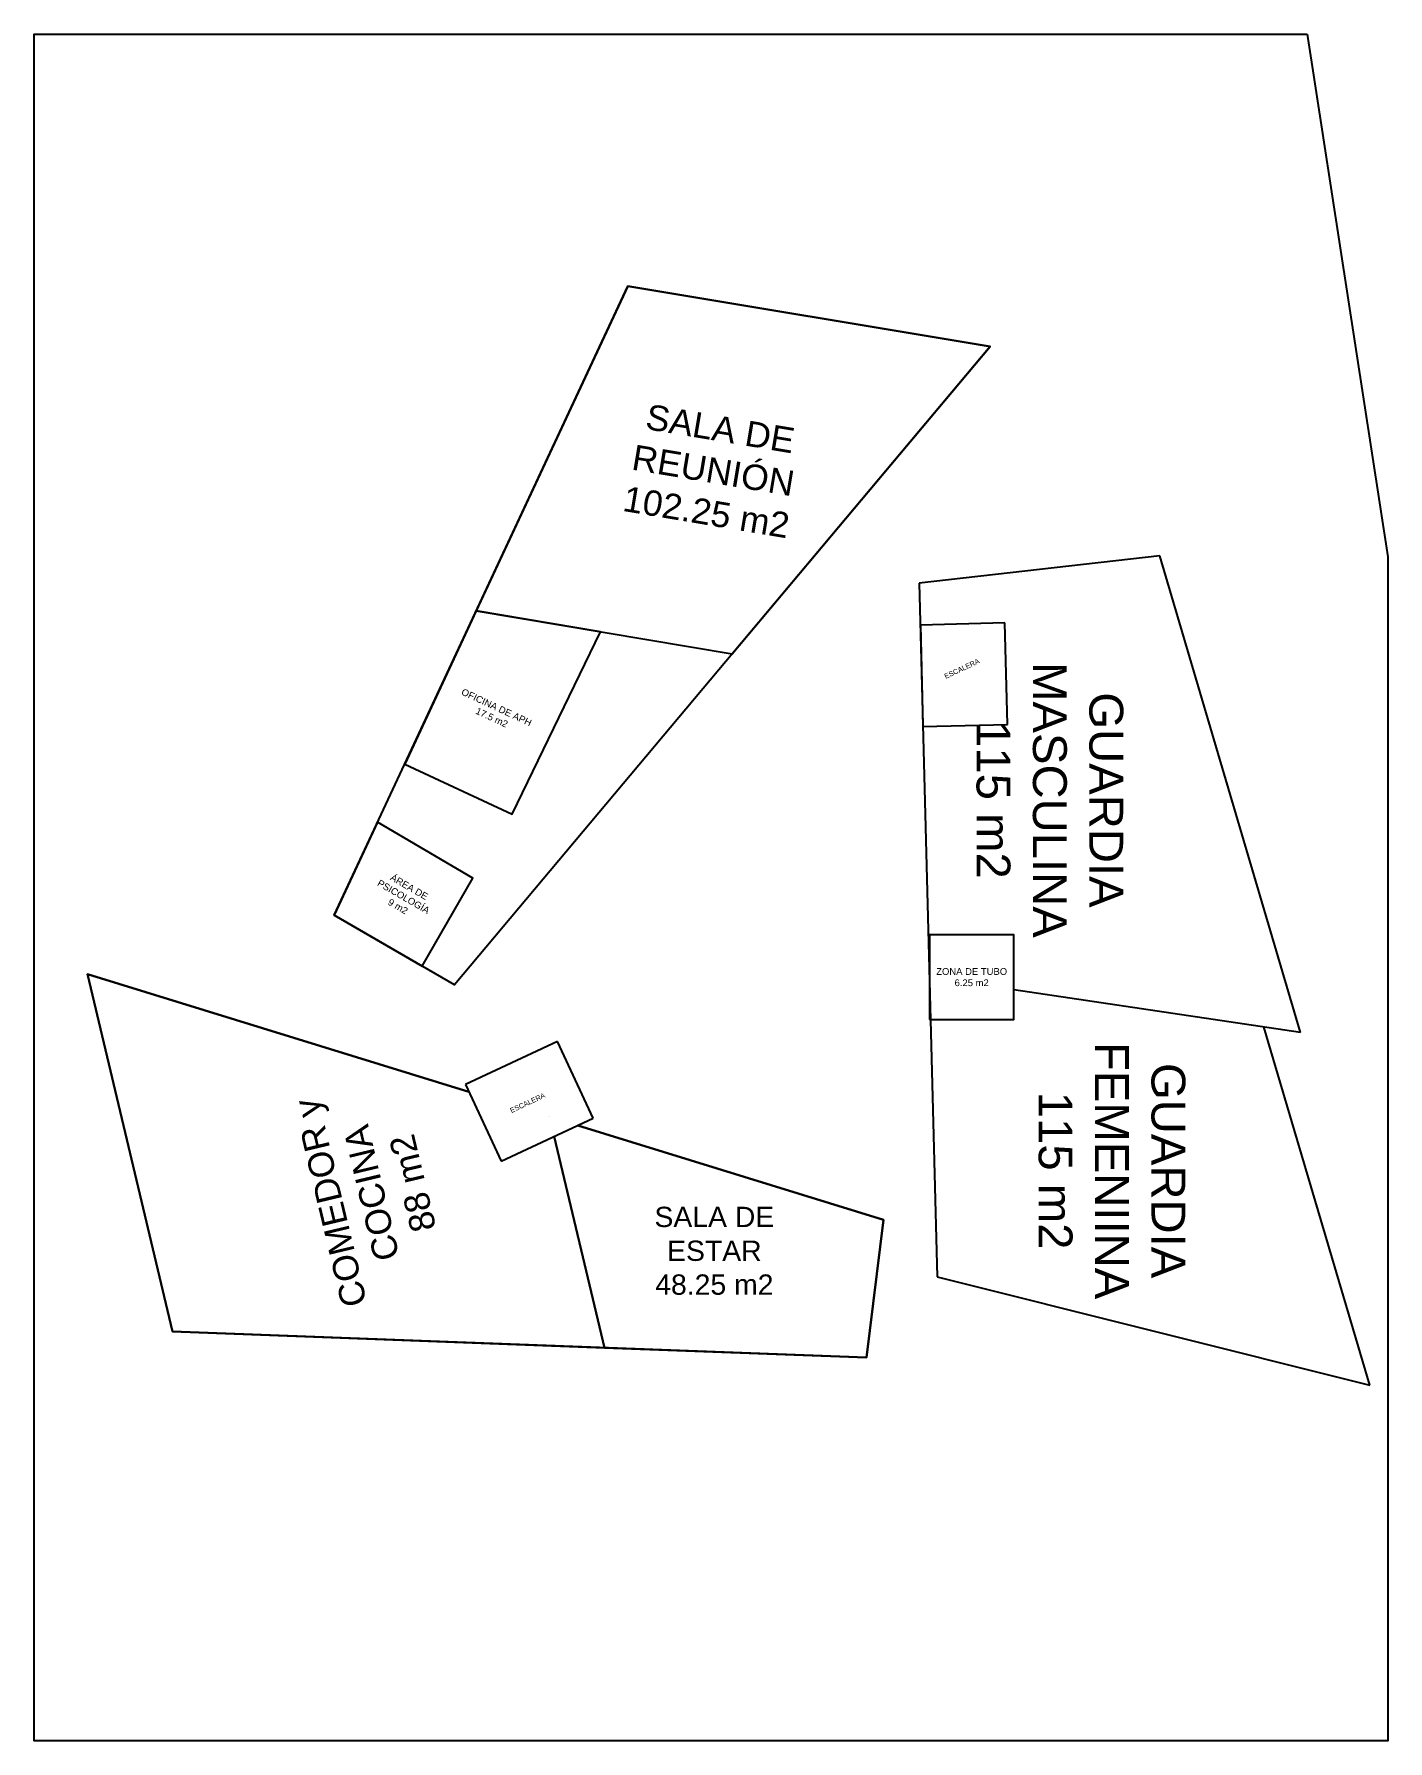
# Model space of a CAD drawing. Header units: millimetres. Extents: x 111 to 1506, y 14 to 566.
# Drawn here: x 628.4 to 668.4, y 281.3 to 331.8 of the extents above; entities that cross this region are included whole.
import ezdxf

# ---------------------------------------------------------------- set-up
doc = ezdxf.new("R2010")
doc.units = ezdxf.units.MM
doc.layers.add('ORANGE', color=40, linetype='Continuous')
doc.styles.get("Standard").update_dxf_attribs({"font": 'arial.ttf'})

msp = doc.modelspace()

# ---------------------------------------------------------------- texts
at = {"attachment_point": 5}
for s, width, insert, char_height, rotation in [('SALA DE REUNIÓN\\P102.25 m2', 5.8643449, (648.47309, 318.85421), 0.75, 350.53065), ('ESCALERA', 0.9594562, (655.81783, 312.99744), 0.15, 25.116118), ('GUARDIA MASCULINA\\P115 m2', 7.9797281, (658.41096, 309.1167), 1, 270), ('OFICINA DE APH\\P17.5 m2', 2.5796857, (641.99878, 311.70268), 0.2, 335), ('ÁREA DE PSICOLOGÍA\\P9 m2', 2.5796857, (639.32086, 306.25556), 0.2, 330), ('GUARDIA FEMENIINA\\P115 m2', 7.9797281, (660.24628, 298.15964), 1, 270), ('COMEDOR y COCINA\\P88 m2', 9.9547671, (638.37681, 297.49679), 0.75, 103.370111), ('ESCALERA', 0.9594562, (642.98615, 300.16205), 0.15, 25.116118)]:
    msp.add_mtext_dynamic_manual_height_columns(s, width=width, gutter_width=7.99547, heights=[0], dxfattribs=dict(at, insert=insert, char_height=char_height, rotation=rotation))
for s, width, insert, char_height in [('ZONA DE TUBO\\P6.25 m2', 2.3335781, (656.1075, 303.87767), 0.2), ('SALA DE ESTAR\\P48.25 m2', 3.9435816, (648.50435, 295.78674), 0.6)]:
    msp.add_mtext_dynamic_manual_height_columns(s, width=width, gutter_width=7.99547, heights=[0], dxfattribs=dict(at, insert=insert, char_height=char_height))

# ---------------------------------------------------------------- linework, layer by layer
for p, q in [((661.66312, 316.33465), (654.55889, 315.52923)), ((665.8285, 302.24372), (661.66312, 316.33465)), ((654.55889, 315.52923), (655.08453, 295.01866)), ((657.08994, 314.34963), (654.59076, 314.28558)), ((657.1668, 311.35061), (657.08994, 314.34963)), ((654.59076, 314.28558), (654.66762, 311.28656)), ((654.66762, 311.28656), (657.1668, 311.35061)), ((665.8285, 302.24372), (657.3575, 303.50534)), ((667.86807, 291.81653), (664.7377, 302.40618)), ((643.86597, 301.97338), (641.14705, 300.70552)), ((644.92252, 299.70761), (643.86597, 301.97338)), ((641.14705, 300.70552), (642.2036, 298.43975)), ((642.2036, 298.43975), (644.92252, 299.70761)), ((655.08453, 295.01866), (667.86807, 291.81653))]:
    msp.add_line(p, q)
at = {"color": 18, "true_color": 0x000000}
msp.add_lwpolyline([(666.02506, 331.75123), (668.40504, 316.3035), (668.40504, 281.3035), (628.40504, 281.3035), (628.40504, 331.7535), (666.02506, 331.75123)], dxfattribs=at)
for points in [[(645.94281, 324.30152), (656.65145, 322.5154), (640.82552, 303.6548), (637.27182, 305.70653), (645.94281, 324.30152)], [(632.49234, 293.40767), (629.98186, 303.97), (641.2469, 300.49138)], [(641.2469, 300.49138), (629.98186, 303.97), (632.49234, 293.40767), (645.25435, 292.92621), (643.76845, 299.16946)], [(644.46937, 299.4963), (653.50656, 296.70564), (652.99506, 292.63418), (632.49234, 293.40767)], [(643.76845, 299.16946), (645.25435, 292.92621), (652.99506, 292.63418), (653.50656, 296.70564), (644.46937, 299.4963)]]:
    msp.add_lwpolyline(points)
for points in [[(641.46929, 314.70803), (649.02893, 313.43124), (656.65145, 322.5154), (645.94281, 324.30152)], [(639.3562, 310.17649), (642.52828, 308.69733), (645.13765, 314.08846), (641.46929, 314.70803)], [(637.27182, 305.70653), (639.8699, 304.20653), (641.3699, 306.8046), (638.55433, 308.45689)], [(654.8575, 302.62767), (657.3575, 302.62767), (657.3575, 305.12767), (654.8575, 305.12767)], [(643.6289, 299.75583), (643.6289, 299.75583)]]:
    msp.add_lwpolyline(points, close=True)
at = {"layer": 'ORANGE'}
msp.add_lwpolyline([(643.6289, 299.75583), (643.6289, 299.75583)], close=True, dxfattribs=at)

msp.set_redraw_order([(e.dxf.handle, doc.entitydb.next_handle()) for e in msp.query("TEXT MTEXT ATTDEF DIMENSION ARC_DIMENSION")])  # texts and dimensions are drawn at this point

doc.saveas('drawing.dxf')
